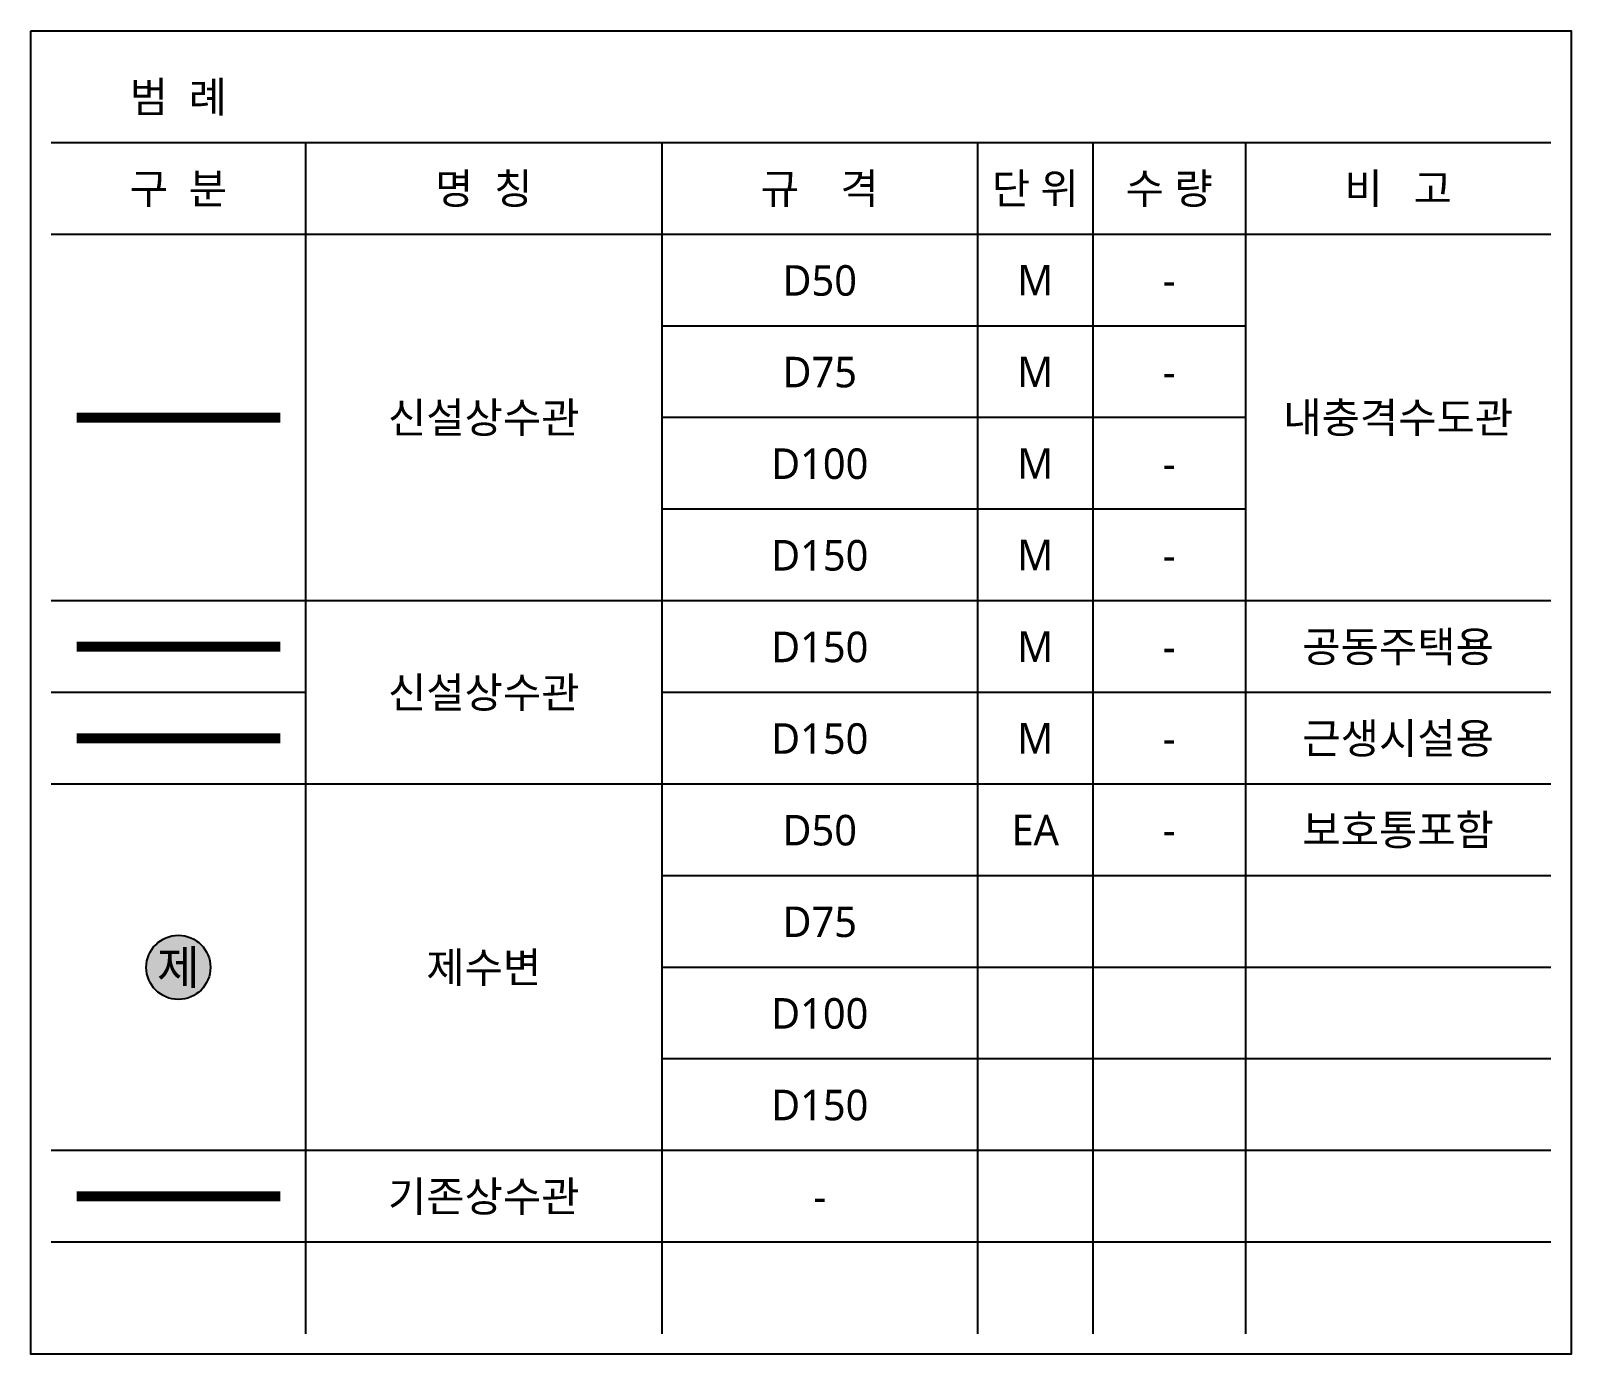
# Model space of a CAD drawing. Header units: millimetres. Extents: x 2270 to 68659, y 977 to 17827.
# Drawn here: x 41573 to 49140, y 11327 to 17827 of the extents above; entities that cross this region are included whole.
import ezdxf
from ezdxf.enums import TextEntityAlignment as Align

# ---------------------------------------------------------------- set-up
doc = ezdxf.new("R2010")
doc.units = ezdxf.units.MM
doc.set_wipeout_variables(frame=1)
doc.linetypes.add('HID-', pattern=[0.75, 0.5, -0.25])
doc.linetypes.add('PHANTOM2', pattern=[31.75, 15.875, -3.175, 3.175, -3.175, 3.175, -3.175])
for name, color, linetype in [('C-상수-text-SO', 7, 'Continuous'), ('C-상수-관-SO', 5, 'Continuous'), ('C-상수-기존관-SO', 7, 'Continuous'), ('C-상수-범례-SO', 7, 'Continuous'), ('C-상수-제수변-SO', 3, 'Continuous'), ('C-우수-text-SO', 7, 'Continuous')]:
    doc.layers.add(name, color=color, linetype=linetype)
doc.styles.add('맑은 고딕', font='malgun.ttf')

# ---------------------------------------------------------------- blocks, each defined once
blk = doc.blocks.new('A$565691379968')
at = {"layer": 'C-상수-제수변-SO'}
h = blk.add_hatch(color=253, dxfattribs=at)
h.dxf.hatch_style = 1
edge = h.paths.add_edge_path()
edge.add_arc((985, 985), 985, 0, 360)
at = {"layer": 'C-상수-제수변-SO', "color": 3}
blk.add_circle((985, 985), 985, dxfattribs=at)
at = {"layer": 'C-상수-제수변-SO', "color": 3, "style": '맑은 고딕'}
blk.add_text('제', height=1050, dxfattribs=at).set_placement((985, 985), align=Align.MIDDLE_CENTER)

msp = doc.modelspace()

# ---------------------------------------------------------------- wipeouts: each hides what was drawn before it
msp.add_wipeout([(41672.7, 17727), (49039.6, 17727), (49039.6, 11427), (41672.7, 11427)]).dxf.layer = 'C-상수-범례-SO'

# ---------------------------------------------------------------- next in the draw order: linework, layer by layer
at = {"layer": 'C-상수-관-SO', "linetype": 'PHANTOM2', "ltscale": 10, "const_width": 50}
for points in [[(41797.7, 15927), (42797.7, 15927)], [(41797.7, 14802), (42797.7, 14802)]]:
    msp.add_lwpolyline(points, dxfattribs=at)
at = {"layer": 'C-상수-관-SO', "linetype": 'ByBlock', "ltscale": 10, "const_width": 50}
msp.add_lwpolyline([(41797.7, 14352), (42797.7, 14352)], dxfattribs=at)
at = {"layer": 'C-상수-기존관-SO', "color": 7, "linetype": 'HID-', "ltscale": 250, "const_width": 50}
msp.add_lwpolyline([(41797.7, 12102), (42797.7, 12102)], dxfattribs=at)
at = {"layer": 'C-상수-범례-SO'}
for p, q in [((47539.6, 16377), (44672.7, 16377)), ((47539.6, 15927), (44672.7, 15927)), ((47539.6, 15477), (44672.7, 15477)), ((49039.6, 15027), (41672.7, 15027)), ((42922.7, 14577), (41672.7, 14577)), ((49039.6, 14577), (44672.7, 14577)), ((49039.6, 14127), (41672.7, 14127)), ((49039.6, 13677), (44672.7, 13677)), ((49039.6, 13227), (44672.7, 13227)), ((49039.6, 12777), (44672.7, 12777)), ((49039.6, 12327), (41672.7, 12327)), ((49039.6, 11877), (41672.7, 11877))]:
    msp.add_line(p, q, dxfattribs=at)
for points in [[(49039.6, 17277), (41672.7, 17277)], [(42922.7, 17277), (42922.7, 11427)], [(44672.7, 17277), (44672.7, 11427)], [(46223.8, 17277), (46223.8, 11427)], [(46789.6, 17277), (46789.6, 11427)], [(47539.6, 17277), (47539.6, 11427)], [(49039.6, 16827), (41672.7, 16827)]]:
    msp.add_lwpolyline(points, dxfattribs=at)
at = {"layer": 'Defpoints'}
msp.add_lwpolyline([(41572.7, 17827), (49139.6, 17827), (49139.6, 11327), (41572.7, 11327)], close=True, dxfattribs=at)

# ---------------------------------------------------------------- next in the draw order: block references
at = {"layer": 'C-상수-text-SO', "xscale": 0.16, "yscale": 0.16, "zscale": 0.16}
msp.add_blockref('A$565691379968', (42140.1, 13069.4), dxfattribs=at)

# ---------------------------------------------------------------- next in the draw order: texts
at = {"layer": 'C-상수-범례-SO', "color": 7, "style": '맑은 고딕'}
for s, p in [('범  례', (42297.7, 17502)), ('구  분', (42297.7, 17052)), ('명  칭', (43797.7, 17052)), ('규    격', (45448.2, 17052)), ('단 위', (46506.7, 17052)), ('수 량', (47164.6, 17052)), ('비   고', (48289.6, 17052)), ('D50', (45448.2, 16600.8)), ('M', (46506.7, 16602)), ('-', (47164.6, 16602)), ('D75', (45448.2, 16150.8)), ('M', (46506.7, 16152)), ('-', (47164.6, 16152)), ('신설상수관', (43797.7, 15927)), ('내충격수도관', (48289.6, 15927)), ('D100', (45448.2, 15700.8)), ('M', (46506.7, 15702)), ('-', (47164.6, 15702)), ('D150', (45448.2, 15250.8)), ('M', (46506.7, 15252)), ('-', (47164.6, 15252)), ('D150', (45448.2, 14800.8)), ('M', (46506.7, 14802)), ('공동주택용', (48289.6, 14802)), ('-', (47164.6, 14802)), ('신설상수관', (43797.7, 14577)), ('D150', (45448.2, 14350.8)), ('M', (46506.7, 14352)), ('근생시설용', (48289.6, 14352)), ('-', (47164.6, 14352)), ('D50', (45448.2, 13900.8)), ('D75', (45448.2, 13450.8)), ('D100', (45448.2, 13000.8)), ('D150', (45448.2, 12550.8))]:
    msp.add_text(s, height=150, dxfattribs=at).set_placement(p, align=Align.MIDDLE_CENTER)
at = {"layer": 'C-상수-범례-SO', "style": '맑은 고딕'}
for s, p in [('EA', (46506.7, 13902)), ('-', (47164.6, 13902)), ('제수변', (43797.7, 13227)), ('기존상수관', (43797.7, 12102)), ('-', (45448.2, 12100.8))]:
    msp.add_text(s, height=150, dxfattribs=at).set_placement(p, align=Align.MIDDLE_CENTER)
at = {"layer": 'C-우수-text-SO', "color": 7, "style": '맑은 고딕'}
msp.add_text('보호통포함', height=150, dxfattribs=at).set_placement((48289.6, 13902), align=Align.MIDDLE_CENTER)

doc.saveas('drawing.dxf')
